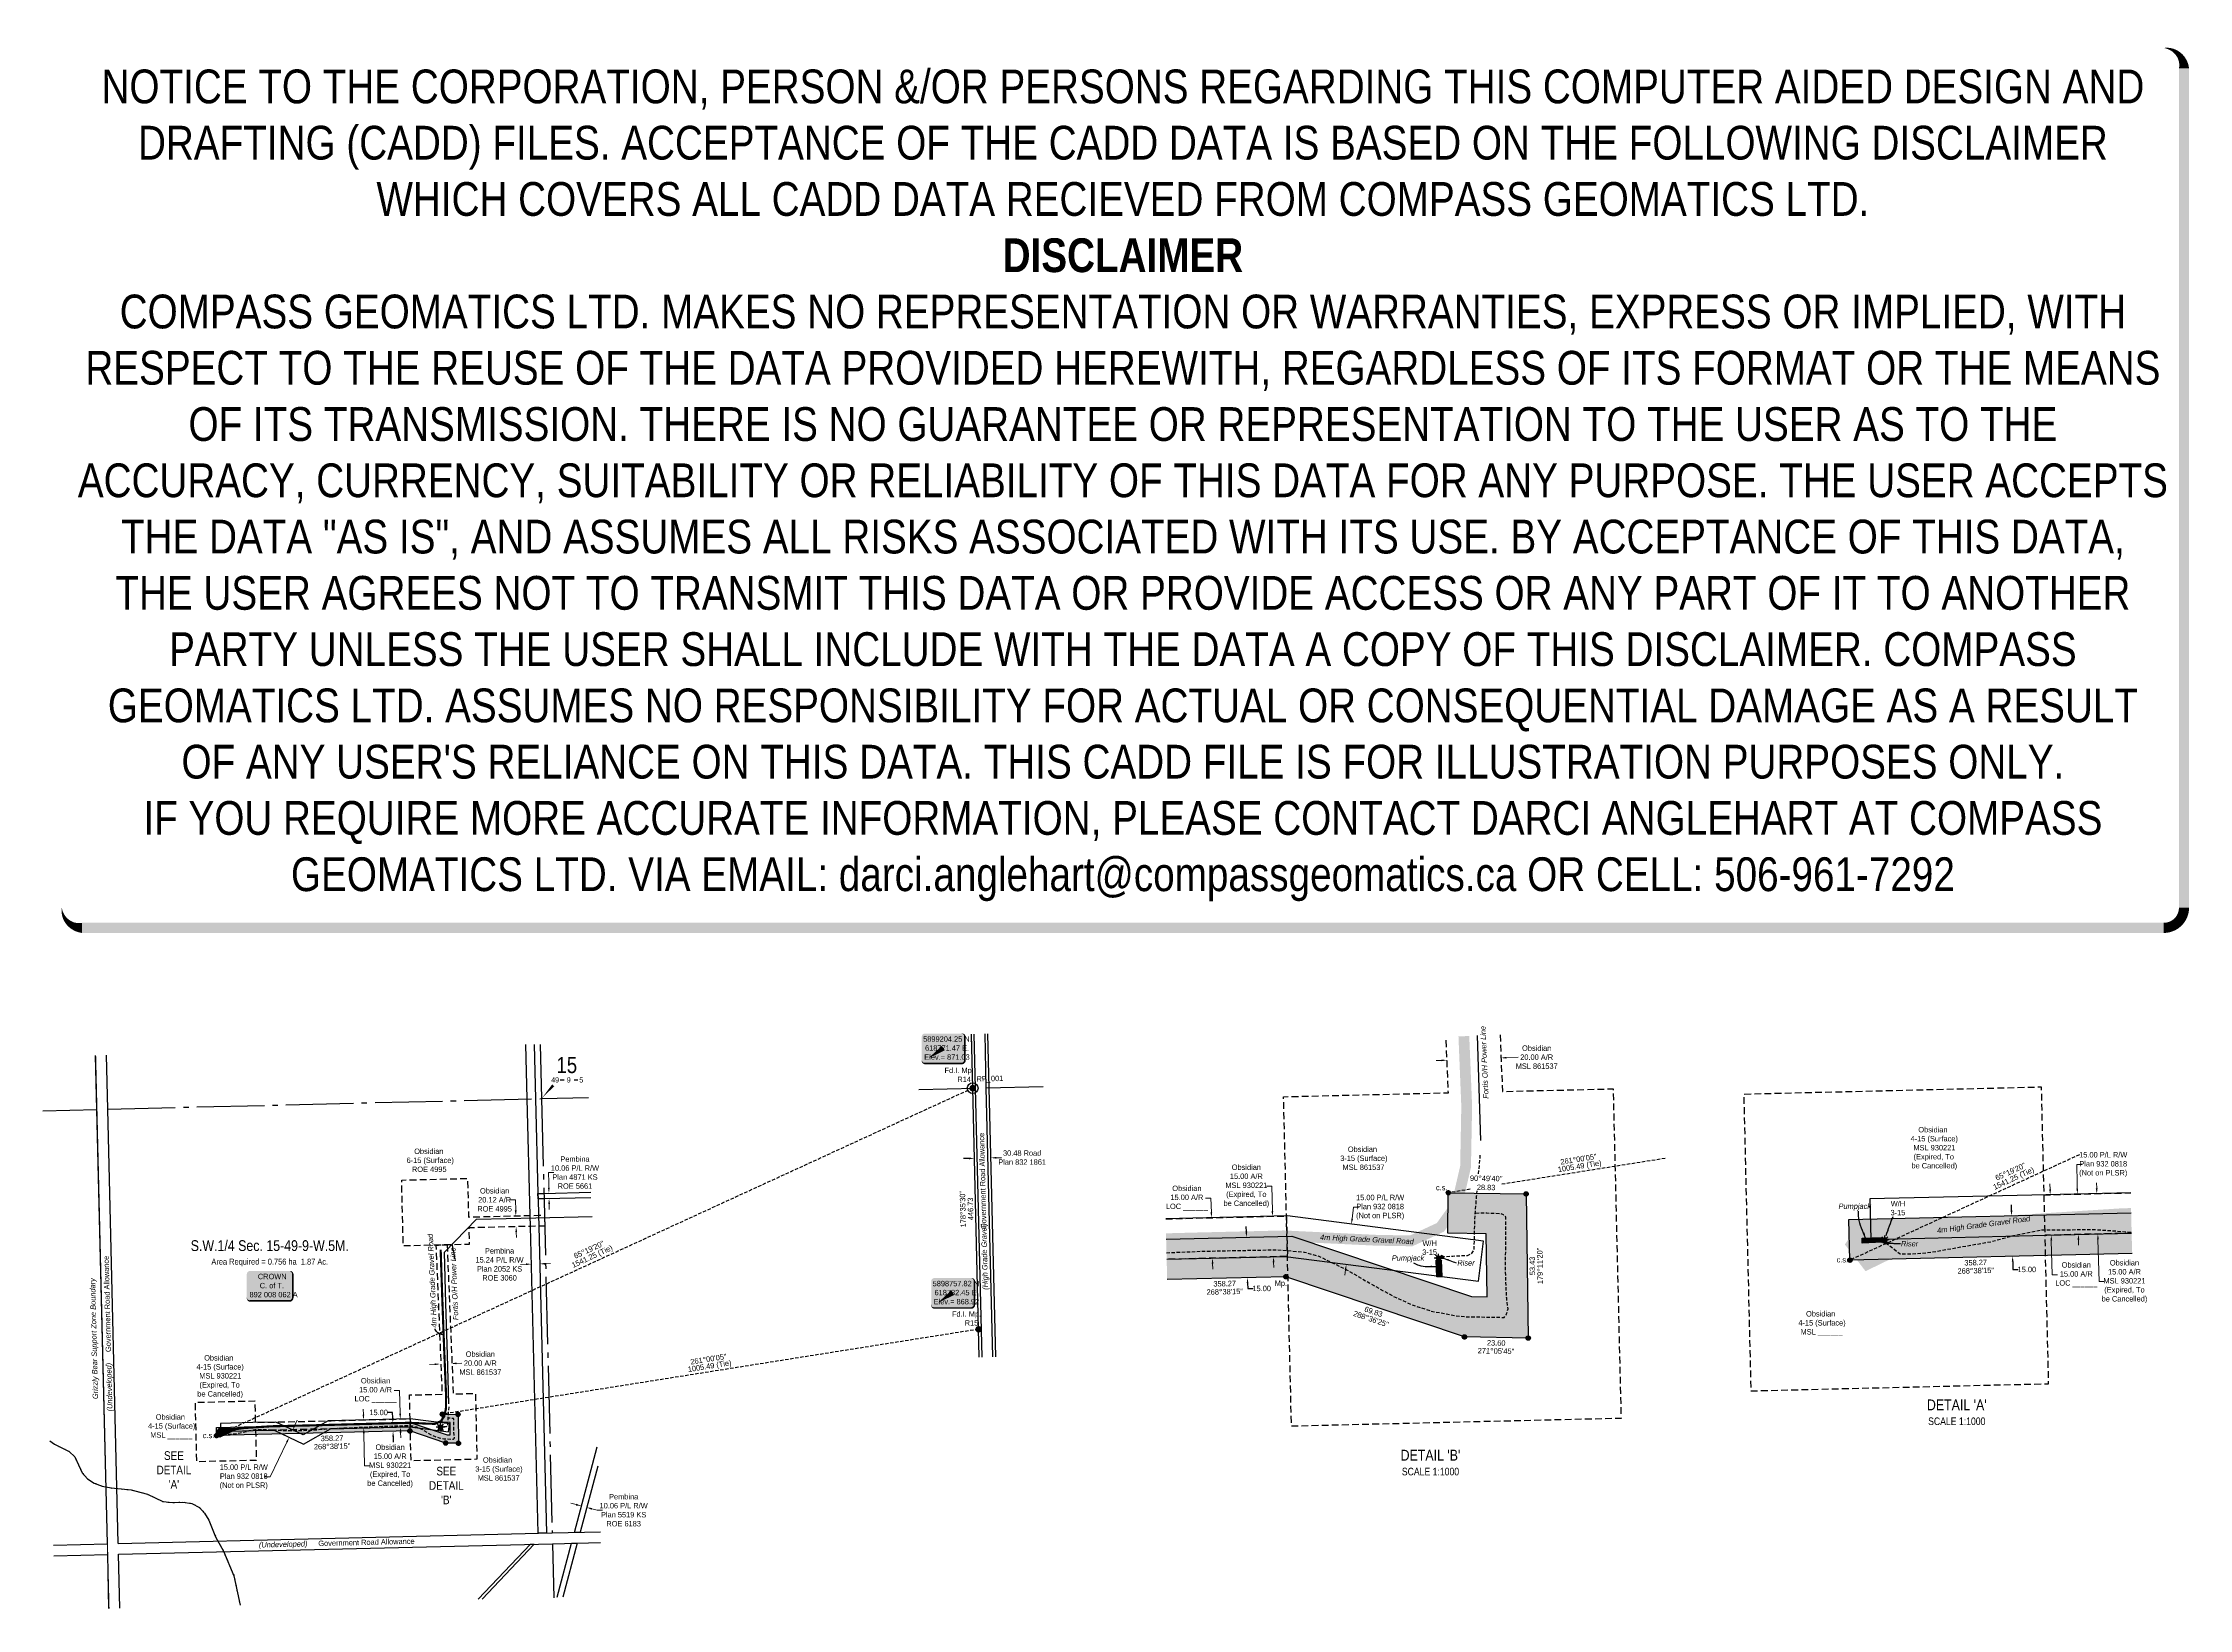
# Model space of a CAD drawing. Extents: x 617050 to 621024, y 5898240 to 5901140.
import ezdxf
from ezdxf.enums import TextEntityAlignment as Align

# ---------------------------------------------------------------- set-up
doc = ezdxf.new("R2010")
doc.units = 0
doc.header["$LTSCALE"] = 5
doc.header["$PDSIZE"] = 0.5
for name, pattern in [('DASHDOT2', [12.7, 6.35, -3.175, 0, -3.175]), ('foc-ACCESSROAD', [3.75, 2.5, -1.25]), ('foc-QUARTERLINE', [33, 25, -3, 2, -3]), ('foc-TIELINE', [1.875, 1.25, -0.625]), ('foc-WHEELTRACKS', [2, 0.4, -1.6]), ('UG_PIPE', [1.875, 1.25, -0.625])]:
    doc.linetypes.add(name, pattern=pattern)
doc.layers.get('Defpoints').update_dxf_attribs({"color": 9})
for name, color, linetype in [('10', 1, 'Continuous'), ('35', 37, 'Continuous'), ('9', 3, 'Continuous'), ('AS-OWNER', 7, 'Continuous'), ('AS-PIPE-UG', 44, 'UG_PIPE'), ('AS-POWER', 104, 'foc-POWER'), ('AS-ROADS', 254, 'Continuous'), ('AS-SYMBOL', 7, 'Continuous'), ('AS-WILDLIFE', 131, 'DASHDOT2'), ('C-RW', 13, 'Continuous'), ('C-SYMBOL', 7, 'Continuous'), ('C-WS', 13, 'foc-ACCESSROAD'), ('C-WS-S', 8, 'Continuous'), ('DETAIL-T', 7, 'Continuous'), ('L-AREAREQUIRED', 7, 'Continuous'), ('L-BD', 7, 'Continuous'), ('L-BD1', 253, 'Continuous'), ('L-MON', 1, 'Continuous'), ('L-MON-T', 1, 'Continuous'), ('L-QSEC', 8, 'foc-QUARTERLINE'), ('L-ROAD-T', 7, 'Continuous'), ('L-SEC', 7, 'Continuous'), ('L-SECLBL', 7, 'Continuous'), ('L-TIE', 7, 'foc-TIELINE'), ('L-TITLEDB', 4, 'Continuous'), ('L-TITLEDB-T', 4, 'Continuous'), ('P-PROPOSED', 10, 'Continuous'), ('P-PROPOSED-H', 21, 'Continuous'), ('P-TXT', 4, 'Continuous'), ('T-WATER-P3', 160, 'foc-WHEELTRACKS')]:
    doc.layers.add(name, color=color, linetype=linetype)
doc.layers.add('AS-STRUCTURE', color=7, linetype='Continuous', lineweight=30, true_color=0x595959)
doc.layers.add('AS-STRUCTURE-H', color=7, linetype='Continuous', true_color=0xa8a8a8)
doc.layers.add('AS-STRUCTURE-T', color=7, linetype='Continuous', true_color=0x454545)
for name, color, linetype, lineweight in [('C-AR-T', 13, 'Continuous', 9), ('C-RW-T', 13, 'Continuous', 9), ('C-WS-T', 13, 'Continuous', 9), ('T-TEXT', 48, 'Continuous', 18)]:
    doc.layers.add(name, color=color, linetype=linetype, lineweight=lineweight)
doc.layers.add('DISCLAIMER', color=7, linetype='Continuous', plot=False)
doc.styles.add('100L', font='ARIALN.TTF', dxfattribs={"height": 11})
doc.styles.add('175L', font='ARIALN.TTF', dxfattribs={"height": 20})
doc.styles.add('240', font='ARIALN.TTF', dxfattribs={"height": 30})
doc.styles.add('80', font='ARIALN.TTF', dxfattribs={"height": 10})
doc.styles.add('80CG', font='ARIALN.TTF', dxfattribs={"height": 10})
doc.styles.add('80L', font='ARIALN.TTF', dxfattribs={"height": 10})
doc.styles.add('80LS', font='ARIALNI.TTF', dxfattribs={"height": 10})
doc.styles.add('foc-LtypeFont', font='ARIALN.TTF', dxfattribs={"height": 7.35})
doc.styles.add('SIMPLEX', font='ARIALN.TTF')
doc.linetypes.add('foc-POWER', pattern='A,6,-1,["P",foc-LtypeFont,S=0.2,R=0,X=-0.625,Y=-0.75],-1.24,4', length=12.24)
doc.linetypes.add('foc-TOPO-flowdirection-NOLINE', pattern='A,0,[">",foc-LtypeFont,S=0.3,R=0,X=0,Y=-0.945],-20,[">",foc-LtypeFont,S=0.3,R=0,X=0,Y=-0.945],0', length=20)
doc.dimstyles.new('Compass 5 000', dxfattribs={"dimscale": 5, "dimtxt": 9, "dimasz": 2, "dimexe": 0.2, "dimexo": 0.0625, "dimgap": 0.5, "dimtad": 0, "dimtih": 1, "dimtoh": 1, "dimzin": 0, "dimdsep": 46, "dimtxsty": '80CG', "dimcen": 0.1, "dimse1": 1, "dimse2": 1, "dimclrd": 256, "dimclrt": 256, "dimaunit": 1, "dimadec": 4, "dimazin": 0, "dimtfac": 0.06, "dimtofl": 0, "dimtmove": 0, "dimatfit": 1, "dimfxl": 0.2, "dimtolj": 1, "dimtzin": 0, "dimlwd": -1, "dimarcsym": 0})

# ---------------------------------------------------------------- blocks, each defined once
blk = doc.blocks.new('L-SECLBL')
at = {"layer": '9', "color": 7}
for p, q in [((-5.1, -27.8), (-12.3, -27.8)), ((20.7, -27.8), (13.5, -27.8))]:
    blk.add_line(p, q, dxfattribs=at)
at = {"layer": '10', "color": 2, "style": 'SIMPLEX'}
blk.add_attdef('SEC', text='', height=30, dxfattribs=at).set_placement((0, 0), align=Align.MIDDLE)
at = {"layer": '10', "color": 5, "style": '80L'}
blk.add_attdef('TWP', text='', height=9.5, dxfattribs=at).set_placement((-14.4, -27.4), align=Align.MIDDLE_RIGHT)
blk.add_attdef('RGE', text='', height=9.5, dxfattribs=at).set_placement((3.6, -27.4), align=Align.MIDDLE_CENTER)
blk.add_attdef('MER', text='', height=9.5, dxfattribs=at).set_placement((23.2, -27.4), align=Align.MIDDLE_LEFT)
blk = doc.blocks.new('*D32')
at = {"layer": 'C-AR-T', "transparency": 16777216}
for p, q in [((617643.4, 5898600), (617643.1, 5898609.9)), ((617644.2, 5898565), (617645.6, 5898504.7)), ((617645.6, 5898504.7), (617655.6, 5898504.7))]:
    blk.add_line(p, q, dxfattribs=at)
for points in [[(617645, 5898600), (617641.7, 5898599.9), (617643.6, 5898590)], [(617645.9, 5898565), (617642.5, 5898564.9), (617643.9, 5898575)]]:
    blk.add_solid(points, dxfattribs=at)
at = {"layer": 'Defpoints', "color": 0, "transparency": 16777216}
for p in [(617534.1, 5898587.3), (617534.5, 5898572.3), (617643.9, 5898575)]:
    blk.add_point(p, dxfattribs=at)
at = {"layer": 'C-AR-T', "transparency": 16777216, "insert": (617692.8, 5898504.7), "char_height": 10, "attachment_point": 5, "style": '80CG'}
blk.add_mtext('\\A1;Obsidian\\P15.00 A/R\\PMSL 930221\\P(Expired, To\\Pbe Cancelled)', dxfattribs=at)
blk = doc.blocks.new('*D33')
at = {"layer": 'C-AR-T', "transparency": 16777216}
for p, q in [((617775.5, 5898693.1), (617765.5, 5898692.7)), ((617815.5, 5898694.7), (617825.5, 5898695.1))]:
    blk.add_line(p, q, dxfattribs=at)
for points in [[(617775.5, 5898694.7), (617775.6, 5898691.4), (617785.5, 5898693.5)], [(617815.4, 5898696.4), (617815.6, 5898693.1), (617805.5, 5898694.3)]]:
    blk.add_solid(points, dxfattribs=at)
at = {"layer": 'Defpoints', "color": 0, "transparency": 16777216}
for p in [(617782.2, 5898773.5), (617802.2, 5898774.3), (617805.5, 5898694.3)]:
    blk.add_point(p, dxfattribs=at)
at = {"layer": 'C-AR-T', "transparency": 16777216, "insert": (617859.8, 5898695.1), "char_height": 10, "attachment_point": 5, "style": '80CG'}
blk.add_mtext('\\A1;Obsidian\\P20.00 A/R\\PMSL 861537', dxfattribs=at)
blk = doc.blocks.new('*D34')
at = {"layer": 'C-AR-T', "transparency": 16777216}
for p, q in [((617924.9, 5898997.5), (617914.9, 5898997.5)), ((617925.4, 5898977.8), (617924.9, 5898997.5)), ((617926.4, 5898937.7), (617926.6, 5898927.7))]:
    blk.add_line(p, q, dxfattribs=at)
for points in [[(617927.1, 5898977.9), (617923.7, 5898977.8), (617925.6, 5898967.8)], [(617928, 5898937.8), (617924.7, 5898937.7), (617926.1, 5898947.7)]]:
    blk.add_solid(points, dxfattribs=at)
at = {"layer": 'Defpoints', "color": 0, "transparency": 16777216}
for p in [(617895.2, 5898967.1), (617925.6, 5898967.8), (617895.7, 5898947)]:
    blk.add_point(p, dxfattribs=at)
at = {"layer": 'C-AR-T', "transparency": 16777216, "insert": (617886.3, 5898997.5), "char_height": 10, "attachment_point": 5, "style": '80CG'}
blk.add_mtext('\\A1;Obsidian\\P20.12 A/R\\PROE 4995', dxfattribs=at)
blk = doc.blocks.new('*D35')
at = {"layer": 'C-RW-T', "transparency": 16777216}
for p, q in [((617944.5, 5898878.2), (617934.5, 5898878)), ((617979.7, 5898879.1), (617989.7, 5898879.4))]:
    blk.add_line(p, q, dxfattribs=at)
for points in [[(617944.4, 5898879.9), (617944.5, 5898876.6), (617954.4, 5898878.5)], [(617979.6, 5898880.8), (617979.7, 5898877.5), (617969.7, 5898878.9)]]:
    blk.add_solid(points, dxfattribs=at)
at = {"layer": 'Defpoints', "color": 0, "transparency": 16777216}
for p in [(617954.4, 5898878.5), (617955.6, 5898832.7), (617970.8, 5898833.1)]:
    blk.add_point(p, dxfattribs=at)
at = {"layer": 'C-RW-T', "transparency": 16777216, "insert": (617895.4, 5898878), "char_height": 10, "attachment_point": 5, "style": '80CG'}
blk.add_mtext('\\A1;Pembina\\P15.24 P/L R/W\\PPlan 2052 KS\\PROE 3060', dxfattribs=at)
blk = doc.blocks.new('*D36')
at = {"layer": 'C-RW-T', "transparency": 16777216}
for p, q in [((617996, 5899047.9), (617986, 5899047.9)), ((617986, 5899047.9), (617986.4, 5899029.7)), ((617986.6, 5899019.7), (617986.4, 5899029.7)), ((617987.3, 5898989.7), (617987.5, 5898979.7))]:
    blk.add_line(p, q, dxfattribs=at)
for points in [[(617988.3, 5899019.8), (617985, 5899019.7), (617986.9, 5899009.7)], [(617989, 5898989.7), (617985.6, 5898989.6), (617987.1, 5898999.7)]]:
    blk.add_solid(points, dxfattribs=at)
at = {"layer": 'Defpoints', "color": 0, "transparency": 16777216}
for p in [(617987.1, 5898999.7), (618023.9, 5899010.6), (618024.1, 5899000.5)]:
    blk.add_point(p, dxfattribs=at)
at = {"layer": 'C-RW-T', "transparency": 16777216, "insert": (618035.1, 5899047.9), "char_height": 10, "attachment_point": 5, "style": '80CG'}
blk.add_mtext('\\A1;Pembina\\P10.06 P/L R/W\\PPlan 4871 KS\\PROE 5661', dxfattribs=at)
blk = doc.blocks.new('*D37')
at = {"layer": 'C-RW-T', "transparency": 16777216}
for p, q in [((618037.4, 5898433.1), (618027.7, 5898435.7)), ((618066.4, 5898425.4), (618076.1, 5898422.8)), ((618086.1, 5898422.8), (618076.1, 5898422.8)), ((618076.1, 5898422.8), (618076.1, 5898422.8))]:
    blk.add_line(p, q, dxfattribs=at)
for points in [[(618037.8, 5898434.7), (618037, 5898431.5), (618047, 5898430.5)], [(618066.9, 5898427), (618066, 5898423.7), (618056.8, 5898427.9)]]:
    blk.add_solid(points, dxfattribs=at)
at = {"layer": 'Defpoints', "color": 0, "transparency": 16777216}
for p in [(618057.6, 5898470), (618067.3, 5898467.4), (618047, 5898430.5)]:
    blk.add_point(p, dxfattribs=at)
at = {"layer": 'C-RW-T', "transparency": 16777216, "insert": (618125.2, 5898422.8), "char_height": 10, "attachment_point": 5, "style": '80CG'}
blk.add_mtext('\\A1;Pembina\\P10.06 P/L R/W\\PPlan 5519 KS\\PROE 6183', dxfattribs=at)
blk = doc.blocks.new('GAS')
h = blk.add_hatch(color=255)
h.dxf.hatch_style = 1
edge = h.paths.add_edge_path()
edge.add_arc((0, 0), 0.9, 0, 360)
for p, q in [((-0.81, 0), (-1.62, 0)), ((-0.57, 0.57), (-1.14, 1.14)), ((0, 0.81), (0, 1.62)), ((0.57, 0.57), (1.14, 1.14)), ((1.62, 0), (0.81, 0)), ((-0.57, -0.57), (-1.14, -1.14)), ((0, -0.81), (0, -1.62)), ((1.14, -1.14), (0.57, -0.57))]:
    blk.add_line(p, q)
blk.add_circle((0, 0), 0.8)
blk = doc.blocks.new('RISER')
h = blk.add_hatch(color=255)
h.dxf.hatch_style = 1
edge = h.paths.add_edge_path()
edge.add_arc((0, 0), 0.7, 0, 360)
blk.add_hatch(color=13).paths.add_polyline_path([(0.58, -0.15), (-0.58, -0.15, 0.774597)])
at = {"color": 13}
blk.add_line((-0.58, -0.15), (0.58, -0.15), dxfattribs=at)
blk.add_circle((0, 0), 0.6, dxfattribs=at)
blk = doc.blocks.new('fdia')
at = {"color": 255, "const_width": 1}
blk.add_lwpolyline([(-0.5, 0, 1), (0.5, 0, 1)], format="xyb", close=True, dxfattribs=at)
blk = doc.blocks.new('Fdiaa')
blk.add_blockref('fdia', (0, 0))
blk = doc.blocks.new('fdib')
at = {"color": 1, "const_width": 1.6}
blk.add_lwpolyline([(-0.4, 0, 1), (0.4, 0, 1)], format="xyb", close=True, dxfattribs=at)
at = {"color": 1}
blk.add_circle((0, 0), 0.8, dxfattribs=at)
blk = doc.blocks.new('Fdibb')
blk.add_blockref('fdib', (0, 0))
blk = doc.blocks.new('fdicc')
for name in ['Fdibb', 'Fdiaa']:
    blk.add_blockref(name, (0, 0))
blk = doc.blocks.new('FDI')
blk.add_blockref('fdicc', (0, 0))
blk = doc.blocks.new('PLIA')
at = {"color": 255, "const_width": 1}
blk.add_lwpolyline([(-0.5, 0, 1), (0.5, 0, 1)], format="xyb", close=True, dxfattribs=at)
blk = doc.blocks.new('PLIAA')
blk.add_blockref('PLIA', (0, 0))
blk = doc.blocks.new('PLIB')
at = {"color": 1}
blk.add_circle((0, 0), 0.8, dxfattribs=at)
blk = doc.blocks.new('PLIBB')
blk.add_blockref('PLIB', (0, 0))
blk = doc.blocks.new('PLICC')
for name in ['PLIAA', 'PLIBB']:
    blk.add_blockref(name, (0, 0))
blk = doc.blocks.new('PLI')
blk.add_blockref('PLICC', (0, 0))
blk = doc.blocks.new('*U38')
h = blk.add_hatch(color=254)
edge = h.paths.add_edge_path()
edge.add_line((-34, -28.5), (34, -28.5))
edge.add_arc((34, -22.5), 6, 270, 360)
edge.add_line((40, -22.5), (40, 21))
edge.add_arc((34, 21), 6, 0, 90)
edge.add_line((34, 27), (-34, 27))
edge.add_arc((-34, 21), 6, 90, 180)
edge.add_line((-40, 21), (-40, -22.5))
edge.add_arc((-34, -22.5), 6, 180, 270)
at = {"color": 1, "flags": 128}
blk.add_lwpolyline([(-34, -28.5, 3, 3, 0), (34, -28.5, 3, 3, 0.414214), (40, -22.5, 3, 3, 0), (40, 21, 3, 0, 0.414214), (34, 27, 0, 0, 0), (-34, 27, 0, 0, 0.414214), (-40, 21, 0, 0, 0), (-40, -22.5, 0, 3, 0.414214)], format="xyseb", close=True, dxfattribs=at)
blk.add_lwpolyline([(-27.7, -19, 0, 10, 0), (0, 0, 5, 5, 0)], format="xyseb", dxfattribs=at)
at = {"color": 1, "style": '80'}
blk.add_attdef('ENTER_TEXT_001', (-36, -5), '', height=10, dxfattribs=at)
blk = doc.blocks.new('*D39')
at = {"layer": 'Defpoints', "color": 0, "transparency": 16777216}
for p in [(617461.6, 5898578.1), (617462, 5898563.2), (617698.2, 5898568.8)]:
    blk.add_point(p, dxfattribs=at)
at = {"layer": 'P-TXT', "transparency": 16777216}
for p, q in [((617697.4, 5898603.8), (617687.4, 5898603.8)), ((617697.6, 5898593.8), (617697.4, 5898603.8)), ((617698.5, 5898558.8), (617698.7, 5898548.8))]:
    blk.add_line(p, q, dxfattribs=at)
for points in [[(617699.3, 5898593.8), (617696, 5898593.7), (617697.9, 5898583.8)], [(617700.1, 5898558.8), (617696.8, 5898558.7), (617698.2, 5898568.8)]]:
    blk.add_solid(points, dxfattribs=at)
at = {"layer": 'P-TXT', "transparency": 16777216, "insert": (617671.5, 5898603.8), "char_height": 10, "attachment_point": 5, "style": '80CG'}
blk.add_mtext('\\A1;15.00', dxfattribs=at)
blk = doc.blocks.new('*D40')
at = {"layer": 'C-AR-T', "transparency": 16777216}
for p, q in [((617710.4, 5898644.5), (617700.4, 5898644.5)), ((617711.4, 5898601.6), (617710.4, 5898644.5)), ((617712.2, 5898566.6), (617712.5, 5898556.6))]:
    blk.add_line(p, q, dxfattribs=at)
for points in [[(617713.1, 5898601.6), (617709.7, 5898601.5), (617711.6, 5898591.6)], [(617713.9, 5898566.7), (617710.6, 5898566.6), (617712, 5898576.6)]]:
    blk.add_solid(points, dxfattribs=at)
at = {"layer": 'Defpoints', "color": 0, "transparency": 16777216}
for p in [(617677.7, 5898590.8), (617678, 5898575.8), (617711.6, 5898591.6)]:
    blk.add_point(p, dxfattribs=at)
at = {"layer": 'C-AR-T', "transparency": 16777216, "insert": (617665.8, 5898644.5), "char_height": 10, "attachment_point": 5, "style": '80CG'}
blk.add_mtext('\\A1;Obsidian\\P15.00 A/R\\PLOC ______', dxfattribs=at)
blk = doc.blocks.new('*D41')
at = {"layer": 'C-RW-T', "transparency": 16777216}
for p, q in [((617516.6, 5898580.5), (617520.9, 5898589.5)), ((617501.6, 5898548.9), (617470.9, 5898484.4)), ((617470.9, 5898484.4), (617460.9, 5898484.4))]:
    blk.add_line(p, q, dxfattribs=at)
for points in [[(617500.1, 5898549.6), (617503.1, 5898548.2), (617505.9, 5898557.9)], [(617515.1, 5898581.2), (617518.1, 5898579.8), (617512.3, 5898571.4)]]:
    blk.add_solid(points, dxfattribs=at)
at = {"layer": 'Defpoints', "color": 0, "transparency": 16777216}
for p in [(617505.9, 5898557.9), (617523.6, 5898566.1), (617517.2, 5898552.5)]:
    blk.add_point(p, dxfattribs=at)
at = {"layer": 'C-RW-T', "transparency": 16777216, "insert": (617421.8, 5898484.4), "char_height": 10, "attachment_point": 5, "style": '80CG'}
blk.add_mtext('\\A1;15.00 P/L R/W\\PPlan 932 0818\\P(Not on PLSR)', dxfattribs=at)
blk = doc.blocks.new('*U43')
h = blk.add_hatch(color=255)
edge = h.paths.add_edge_path()
edge.add_line((-36.5, -28.5), (36.5, -28.5))
edge.add_arc((36.5, -22.5), 6, 270, 360)
edge.add_line((42.5, -22.5), (42.5, 21))
edge.add_arc((36.5, 21), 6, 0, 90)
edge.add_line((36.5, 27), (-36.5, 27))
edge.add_arc((-36.5, 21), 6, 90, 180)
edge.add_line((-42.5, 21), (-42.5, -22.5))
edge.add_arc((-36.5, -22.5), 6, 180, 270)
at = {"color": 14, "flags": 128}
blk.add_lwpolyline([(-36.5, -28.5, 3, 3, 0), (36.5, -28.5, 3, 3, 0.414214), (42.5, -22.5, 3, 3, 0), (42.5, 21, 3, 0, 0.414214), (36.5, 27, 0, 0, 0), (-36.5, 27, 0, 0, 0.414214), (-42.5, 21, 0, 0, 0), (-42.5, -22.5, 0, 3, 0.414214)], format="xyseb", close=True, dxfattribs=at)
at = {"color": 14, "style": '80'}
blk.add_attdef('ENTER_TEXT_001', (-26.8, -4.9), '', height=10, dxfattribs=at)
blk = doc.blocks.new('*D44')
at = {"layer": 'C-AR-T', "transparency": 16777216}
for p, q in [((619639.8, 5899255.7), (619629.8, 5899255.3)), ((619759.8, 5899260.7), (619781.5, 5899261.6))]:
    blk.add_line(p, q, dxfattribs=at)
for points in [[(619639.7, 5899257.4), (619639.9, 5899254.1), (619649.8, 5899256.1)], [(619759.7, 5899262.3), (619759.8, 5899259), (619749.8, 5899260.3)]]:
    blk.add_solid(points, dxfattribs=at)
at = {"layer": 'Defpoints', "color": 0, "transparency": 16777216}
for p in [(619650, 5899250.7), (619749.8, 5899260.3), (619750, 5899254.9)]:
    blk.add_point(p, dxfattribs=at)
at = {"layer": 'C-AR-T', "transparency": 16777216, "insert": (619815.8, 5899261.6), "char_height": 10, "attachment_point": 5, "style": '80CG'}
blk.add_mtext('\\A1;Obsidian\\P20.00 A/R\\PMSL 861537', dxfattribs=at)
blk = doc.blocks.new('*D45')
at = {"layer": 'C-AR-T', "transparency": 16777216}
for p, q in [((619325.3, 5899023), (619315.3, 5899023)), ((619326.4, 5898977), (619325.3, 5899023)), ((619328.7, 5898882.1), (619328.9, 5898872.1))]:
    blk.add_line(p, q, dxfattribs=at)
for points in [[(619328.1, 5898977), (619324.7, 5898976.9), (619326.6, 5898967)], [(619330.4, 5898882.1), (619327, 5898882), (619328.4, 5898892.1)]]:
    blk.add_solid(points, dxfattribs=at)
at = {"layer": 'Defpoints', "color": 0, "transparency": 16777216}
for p in [(619245.9, 5898965), (619326.6, 5898967), (619247.7, 5898890.1)]:
    blk.add_point(p, dxfattribs=at)
at = {"layer": 'C-AR-T', "transparency": 16777216, "insert": (619278.2, 5899023), "char_height": 10, "attachment_point": 5, "style": '80CG'}
blk.add_mtext('\\A1;Obsidian\\P15.00 A/R\\PMSL 930221\\P(Expired, To\\Pbe Cancelled)', dxfattribs=at)
blk = doc.blocks.new('*D46')
at = {"layer": 'C-AR-T', "transparency": 16777216}
for p, q in [((619212.7, 5899000.7), (619202.7, 5899000.7)), ((619213.4, 5898974.3), (619212.7, 5899000.7)), ((619215.6, 5898879.4), (619215.9, 5898869.4))]:
    blk.add_line(p, q, dxfattribs=at)
for points in [[(619215, 5898974.3), (619211.7, 5898974.3), (619213.6, 5898964.3)], [(619217.3, 5898879.4), (619214, 5898879.3), (619215.4, 5898889.4)]]:
    blk.add_solid(points, dxfattribs=at)
at = {"layer": 'Defpoints', "color": 0, "transparency": 16777216}
for p in [(619193.6, 5898963.8), (619213.6, 5898964.3), (619195.4, 5898888.9)]:
    blk.add_point(p, dxfattribs=at)
at = {"layer": 'C-AR-T', "transparency": 16777216, "insert": (619168.1, 5899000.7), "char_height": 10, "attachment_point": 5, "style": '80CG'}
blk.add_mtext('\\A1;Obsidian\\P15.00 A/R\\PLOC ______', dxfattribs=at)
blk = doc.blocks.new('*D47')
at = {"layer": 'Defpoints', "color": 0, "transparency": 16777216}
for p in [(619286.4, 5898928.5), (619280.2, 5898853.4), (619288.2, 5898853.6)]:
    blk.add_point(p, dxfattribs=at)
at = {"layer": 'P-TXT', "transparency": 16777216}
for p, q in [((619278.2, 5898938.4), (619278, 5898948.4)), ((619280.5, 5898843.4), (619280.7, 5898833.4)), ((619280.7, 5898833.4), (619290.7, 5898833.4))]:
    blk.add_line(p, q, dxfattribs=at)
for points in [[(619279.9, 5898938.4), (619276.5, 5898938.3), (619278.4, 5898928.4)], [(619282.1, 5898843.4), (619278.8, 5898843.4), (619280.2, 5898853.4)]]:
    blk.add_solid(points, dxfattribs=at)
at = {"layer": 'P-TXT', "transparency": 16777216, "insert": (619306.6, 5898833.4), "char_height": 10, "attachment_point": 5, "style": '80CG'}
blk.add_mtext('\\A1;15.00', dxfattribs=at)
blk = doc.blocks.new('*D48')
at = {"layer": 'C-RW-T', "transparency": 16777216}
for p, q in [((619474.1, 5898962.4), (619476.8, 5898983.7)), ((619476.8, 5898983.7), (619486.8, 5898983.7)), ((619462, 5898868.2), (619460.7, 5898858.3))]:
    blk.add_line(p, q, dxfattribs=at)
for points in [[(619472.4, 5898962.6), (619475.7, 5898962.2), (619472.8, 5898952.5)], [(619460.3, 5898868.4), (619463.6, 5898868), (619463.3, 5898878.1)]]:
    blk.add_solid(points, dxfattribs=at)
at = {"layer": 'Defpoints', "color": 0, "transparency": 16777216}
for p in [(619472.8, 5898952.5), (619524.5, 5898945.8), (619515, 5898871.5)]:
    blk.add_point(p, dxfattribs=at)
at = {"layer": 'C-RW-T', "transparency": 16777216, "insert": (619525.9, 5898983.7), "char_height": 10, "attachment_point": 5, "style": '80CG'}
blk.add_mtext('\\A1;15.00 P/L R/W\\PPlan 932 0818\\P(Not on PLSR)', dxfattribs=at)
blk = doc.blocks.new('*D49')
at = {"layer": 'C-AR-T', "transparency": 16777216}
for p, q in [((620852.7, 5899019), (620852.5, 5899029)), ((620855, 5898924.3), (620857, 5898846.1)), ((620857, 5898846.1), (620867, 5898846.1))]:
    blk.add_line(p, q, dxfattribs=at)
for points in [[(620854.4, 5899019), (620851, 5899018.9), (620853, 5899009)], [(620856.7, 5898924.4), (620853.4, 5898924.3), (620854.8, 5898934.3)]]:
    blk.add_solid(points, dxfattribs=at)
at = {"layer": 'Defpoints', "color": 0, "transparency": 16777216}
for p in [(620797, 5899007.6), (620853, 5899009), (620798.8, 5898933)]:
    blk.add_point(p, dxfattribs=at)
at = {"layer": 'C-AR-T', "transparency": 16777216, "insert": (620904.1, 5898846.1), "char_height": 10, "attachment_point": 5, "style": '80CG'}
blk.add_mtext('\\A1;Obsidian\\P15.00 A/R\\PMSL 930221\\P(Expired, To\\Pbe Cancelled)', dxfattribs=at)
blk = doc.blocks.new('*D50')
at = {"layer": 'C-AR-T', "transparency": 16777216}
for p, q in [((620766.4, 5899016.9), (620766.2, 5899026.9)), ((620768.7, 5898922.2), (620770.3, 5898858.9)), ((620770.3, 5898858.9), (620780.3, 5898858.9))]:
    blk.add_line(p, q, dxfattribs=at)
for points in [[(620768.1, 5899016.9), (620764.7, 5899016.8), (620766.6, 5899006.9)], [(620770.4, 5898922.3), (620767.1, 5898922.2), (620768.5, 5898932.2)]]:
    blk.add_solid(points, dxfattribs=at)
at = {"layer": 'Defpoints', "color": 0, "transparency": 16777216}
for p in [(620766.6, 5899006.9), (620778.8, 5899007.2), (620780.7, 5898932.5)]:
    blk.add_point(p, dxfattribs=at)
at = {"layer": 'C-AR-T', "transparency": 16777216, "insert": (620814.9, 5898858.9), "char_height": 10, "attachment_point": 5, "style": '80CG'}
blk.add_mtext('\\A1;Obsidian\\P15.00 A/R\\PLOC ______', dxfattribs=at)
blk = doc.blocks.new('*D51')
at = {"layer": 'Defpoints', "color": 0, "transparency": 16777216}
for p in [(618773.5, 5899119.8), (618804, 5899120.6), (618805.1, 5899075.2)]:
    blk.add_point(p, dxfattribs=at)
at = {"layer": 'L-TITLEDB-T', "transparency": 16777216}
for p, q in [((618764.7, 5899074.2), (618754.7, 5899073.9)), ((618815.1, 5899075.4), (618825.1, 5899075.7))]:
    blk.add_line(p, q, dxfattribs=at)
for points in [[(618764.6, 5899075.8), (618764.7, 5899072.5), (618774.7, 5899074.4)], [(618815.1, 5899077.1), (618815.2, 5899073.8), (618805.1, 5899075.2)]]:
    blk.add_solid(points, dxfattribs=at)
at = {"layer": 'L-TITLEDB-T', "transparency": 16777216, "insert": (618863.1, 5899075.7), "char_height": 10, "attachment_point": 5, "style": '80CG'}
blk.add_mtext('\\A1;30.48 Road\\PPlan 832 1861', dxfattribs=at)
blk = doc.blocks.new('*D52')
at = {"layer": 'Defpoints', "color": 0, "transparency": 16777216}
for p in [(620713.8, 5898968.4), (620696.9, 5898893), (620715.6, 5898893.5)]:
    blk.add_point(p, dxfattribs=at)
at = {"layer": 'P-TXT', "transparency": 16777216}
for p, q in [((620694.9, 5898978), (620694.7, 5898988)), ((620697.2, 5898883), (620697.5, 5898868.6)), ((620697.5, 5898868.6), (620707.5, 5898868.6))]:
    blk.add_line(p, q, dxfattribs=at)
for points in [[(620696.6, 5898978), (620693.2, 5898977.9), (620695.1, 5898968)], [(620698.8, 5898883.1), (620695.5, 5898883), (620696.9, 5898893)]]:
    blk.add_solid(points, dxfattribs=at)
at = {"layer": 'P-TXT', "transparency": 16777216, "insert": (620723.4, 5898868.6), "char_height": 10, "attachment_point": 5, "style": '80CG'}
blk.add_mtext('\\A1;15.00', dxfattribs=at)
blk = doc.blocks.new('*D53')
at = {"layer": 'C-RW-T', "transparency": 16777216}
for p, q in [((620825.7, 5899062.8), (620815.7, 5899062.8)), ((620815.7, 5899062.8), (620816.5, 5899028.4)), ((620816.7, 5899018.4), (620816.5, 5899028.4)), ((620819, 5898923.4), (620819.2, 5898913.4))]:
    blk.add_line(p, q, dxfattribs=at)
for points in [[(620818.4, 5899018.4), (620815.1, 5899018.3), (620817, 5899008.4)], [(620820.7, 5898923.5), (620817.3, 5898923.4), (620818.8, 5898933.4)]]:
    blk.add_solid(points, dxfattribs=at)
at = {"layer": 'Defpoints', "color": 0, "transparency": 16777216}
for p in [(620803.8, 5899008.1), (620817, 5899008.4), (620805.6, 5898933.1)]:
    blk.add_point(p, dxfattribs=at)
at = {"layer": 'C-RW-T', "transparency": 16777216, "insert": (620864.8, 5899062.8), "char_height": 10, "attachment_point": 5, "style": '80CG'}
blk.add_mtext('\\A1;15.00 P/L R/W\\PPlan 932 0818\\P(Not on PLSR)', dxfattribs=at)
blk = doc.blocks.new('Disclaimer_Legal')
at = {"layer": 'DISCLAIMER', "color": 254, "flags": 128}
blk.add_lwpolyline([(-3612.9, -1104.6, 37.5, 37.5, 0), (4096.1, -1104.6, 37.5, 37.5, 0.414214), (4171.1, -1029.6, 37.5, 37.5, 0), (4171.1, 2078.7, 37.5, 0, 0.414214), (4096.1, 2153.7, 0, 0, 0), (-3612.9, 2153.7, 0, 0, 0.414214), (-3687.9, 2078.7, 0, 0, 0), (-3687.9, -1029.6, 0, 37.5, 0.414214)], format="xyseb", close=True, dxfattribs=at)
at = {"layer": 'DISCLAIMER', "color": 254, "insert": (241.6, 533.9), "char_height": 125, "width": 7717.568, "attachment_point": 5, "style": '80'}
blk.add_mtext('NOTICE TO THE CORPORATION, PERSON &/OR PERSONS REGARDING THIS COMPUTER AIDED DESIGN AND DRAFTING (CADD) FILES. ACCEPTANCE OF THE CADD DATA IS BASED ON THE FOLLOWING DISCLAIMER WHICH COVERS ALL CADD DATA RECIEVED FROM COMPASS GEOMATICS LTD.\\P{\\fArial Narrow|b1|i0|c0|p34;DISCLAIMER}\\PCOMPASS GEOMATICS LTD. MAKES NO REPRESENTATION OR WARRANTIES, EXPRESS OR IMPLIED, WITH RESPECT TO THE REUSE OF THE DATA PROVIDED HEREWITH, REGARDLESS OF ITS FORMAT OR THE MEANS OF ITS TRANSMISSION. THERE IS NO GUARANTEE OR REPRESENTATION TO THE USER AS TO THE ACCURACY, CURRENCY, SUITABILITY OR RELIABILITY OF THIS DATA FOR ANY PURPOSE. THE USER ACCEPTS THE DATA "AS IS", AND ASSUMES ALL RISKS ASSOCIATED WITH ITS USE. BY ACCEPTANCE OF THIS DATA, THE USER AGREES NOT TO TRANSMIT THIS DATA OR PROVIDE ACCESS OR ANY PART OF IT TO ANOTHER PARTY UNLESS THE USER SHALL INCLUDE WITH THE DATA A COPY OF THIS DISCLAIMER. COMPASS GEOMATICS LTD. ASSUMES NO RESPONSIBILITY FOR ACTUAL OR CONSEQUENTIAL DAMAGE AS A RESULT OF ANY USER\'S RELIANCE ON THIS DATA. THIS CADD FILE IS FOR ILLUSTRATION PURPOSES ONLY.\\PIF YOU REQUIRE MORE ACCURATE INFORMATION, PLEASE CONTACT DARCI ANGLEHART AT COMPASS GEOMATICS LTD. VIA EMAIL: darci.anglehart@compassgeomatics.ca OR CELL: 506-961-7292', dxfattribs=at)

msp = doc.modelspace()

# ---------------------------------------------------------------- hatches: boundary and pattern name
at = {"layer": 'AS-ROADS'}
h = msp.add_hatch(color=256, dxfattribs=at)
h.dxf.hatch_style = 1
h.paths.add_polyline_path([(620628.596, 5898956.672), (620509.078, 5898954.74), (620458.454, 5898963.124), (620415.132, 5898957.467), (620386.456, 5898914.826), (620424.737, 5898865.421), (620494.757, 5898899.394), (620554.931, 5898926.67)])
h = msp.add_hatch(color=256, dxfattribs=at)
h.dxf.hatch_style = 1
h.paths.add_polyline_path([(617418.037, 5898575.167), (617394.133, 5898574.781), (617384.009, 5898576.458), (617375.344, 5898575.326), (617369.609, 5898566.798), (617377.265, 5898556.917), (617391.269, 5898563.712), (617403.304, 5898569.167)])
at = {"layer": 'AS-STRUCTURE-H'}
h = msp.add_hatch(color=256, dxfattribs=at)
h.dxf.hatch_style = 1
h.paths.add_polyline_path([(620455.361, 5898918.935), (620418.491, 5898917.145), (620418.276, 5898926.225), (620454.746, 5898927.795)])
h = msp.add_hatch(color=256, dxfattribs=at)
h.dxf.hatch_style = 1
h.paths.add_polyline_path([(619638.932, 5898885.654), (619640.362, 5898855.084), (619631.172, 5898854.834), (619629.877, 5898885.379)])
h = msp.add_hatch(color=256, dxfattribs=at)
h.dxf.hatch_style = 1
h.paths.add_polyline_path([(617383.39, 5898567.62), (617376.016, 5898567.262), (617375.973, 5898569.078), (617383.267, 5898569.392)])
h = msp.add_hatch(color=256, dxfattribs=at)
h.dxf.hatch_style = 1
h.paths.add_polyline_path([(617787.044, 5898575.635), (617787.33, 5898569.521), (617785.492, 5898569.471), (617785.233, 5898575.58)])
at = {"layer": 'P-PROPOSED-H'}
h = msp.add_hatch(color=256, dxfattribs=at)
h.dxf.hatch_style = 1
h.paths.add_polyline_path([(619129.767, 5898924.821), (619131.567, 5898849.87), (619351.293, 5898855.097), (619682.087, 5898743.729), (619800.027, 5898741.474), (619796.247, 5899008.499), (619652.182, 5899010.579), (619651.1, 5898935.614), (619722.313, 5898934.586), (619723.965, 5898817.914), (619695.065, 5898818.467), (619362.705, 5898930.363)])
h = msp.add_hatch(color=256, dxfattribs=at)
h.dxf.hatch_style = 1
h.paths.add_polyline_path([(620918.306, 5898898.296), (620916.523, 5898973.248), (620394.021, 5898960.818), (620395.804, 5898885.866)])
h = msp.add_hatch(color=256, dxfattribs=at)
h.dxf.hatch_style = 1
h.paths.add_polyline_path([(617371.122, 5898575.997), (617731.799, 5898584.577), (617798.271, 5898562.198), (617804.051, 5898562.087), (617803.72, 5898585.421), (617789.478, 5898585.627), (617789.694, 5898600.62), (617818.507, 5898600.204), (617819.263, 5898546.799), (617795.675, 5898547.25), (617729.516, 5898569.524), (617371.479, 5898561.006)])

# ---------------------------------------------------------------- linework, layer by layer
at = {"layer": '35', "color": 3}
msp.add_circle((618771.466, 5899204.25), 10, dxfattribs=at)
at = {"layer": 'AS-PIPE-UG', "flags": 128}
for points in [[(619710.802, 5899080.049), (619703.867, 5899003.429), (619700.752, 5898960.839), (619699.567, 5898914.424), (619699.312, 5898905.094), (619694.537, 5898897.319), (619687.297, 5898894.104), (619660.557, 5898892.774), (619642.142, 5898891.439)], [(619130.374, 5898899.548), (619197.137, 5898902.329), (619336.127, 5898905.179), (619385.537, 5898900.789), (619412.417, 5898893.029), (619463.877, 5898868.174), (619506.622, 5898843.289), (619547.907, 5898820.189), (619584.432, 5898803.339), (619620.642, 5898791.484), (619664.442, 5898783.279), (619682.707, 5898781.174), (619755.307, 5898779.864), (619759.227, 5898784.569), (619762.812, 5898795.474), (619760.212, 5898815.549), (619758.802, 5898844.624), (619757.992, 5898875.844), (619758.572, 5898907.874), (619758.957, 5898943.819), (619758.467, 5898965.864), (619754.402, 5898969.459), (619749.397, 5898971.779), (619723.587, 5898972.614), (619713.332, 5898972.699), (619701.462, 5898972.329)], [(620462.371, 5898918.045), (620489.016, 5898897.235), (620511.116, 5898897.58), (620529.311, 5898898.72), (620554.941, 5898902.065), (620613.551, 5898912.46), (620658.271, 5898920.345), (620698.766, 5898931.43), (620750.351, 5898941.98), (620849.826, 5898942.435), (620880.051, 5898940.48), (620917.374, 5898937.443)], [(617801.418, 5898614.514), (617800.031, 5898599.19), (617799.408, 5898590.672), (617799.171, 5898581.389), (617799.12, 5898579.523), (617798.165, 5898577.968), (617796.717, 5898577.325), (617791.369, 5898577.059), (617787.686, 5898576.792)], [(617384.792, 5898567.442), (617390.121, 5898563.28), (617394.541, 5898563.349), (617398.18, 5898563.577), (617403.306, 5898564.246), (617415.028, 5898566.325), (617423.972, 5898567.902), (617432.071, 5898570.119), (617442.388, 5898572.229), (617462.283, 5898572.32), (617468.328, 5898571.929), (617481.329, 5898570.871), (617494.876, 5898570.708), (617517.449, 5898570.341), (617542.543, 5898570.845), (617571.075, 5898572.972), (617586.282, 5898574.001), (617618.909, 5898575.658), (617670.112, 5898577.78), (617698.685, 5898578.97), (617726.483, 5898579.54), (617736.365, 5898578.662), (617741.741, 5898577.11), (617752.033, 5898572.139), (617760.582, 5898567.162), (617768.839, 5898562.542), (617776.144, 5898559.172), (617783.386, 5898556.801), (617792.146, 5898555.16), (617795.799, 5898554.739), (617810.319, 5898554.477), (617811.103, 5898555.418), (617811.82, 5898557.599), (617811.3, 5898561.614), (617811.018, 5898567.429), (617810.856, 5898573.673), (617810.972, 5898580.079), (617811.049, 5898587.268), (617810.951, 5898591.677), (617810.138, 5898592.396), (617809.137, 5898592.86), (617803.975, 5898593.027), (617801.924, 5898593.044), (617799.55, 5898592.97)]]:
    msp.add_lwpolyline(points, dxfattribs=at)
at = {"layer": 'AS-POWER', "flags": 128}
for points in [[(619712.231, 5899107.338), (619706.303, 5899301.503)], [(617801.704, 5898619.972), (617798.932, 5898710.76), (617796.092, 5898805.348), (617793.528, 5898900.495), (617853.047, 5898961.759), (617962.62, 5898963.895), (618066.888, 5898966.689)]]:
    msp.add_lwpolyline(points, dxfattribs=at)
at = {"layer": 'AS-ROADS', "flags": 128}
for points, const_width in [([(619680.95, 5899300.455), (619686.222, 5899171.064), (619684.117, 5899058.974), (619668.032, 5898989.229), (619637.622, 5898946.639), (619583.562, 5898921.544), (619520.177, 5898922.559), (619347.557, 5898930.794), (619182.227, 5898926.894), (619129.752, 5898925.485)], 19.993), ([(620916.547, 5898972.216), (620900.406, 5898971.85), (620654.131, 5898956.135), (620575.436, 5898945.815)], 19.993), ([(617786.399, 5898905.015), (617789.249, 5898819.143), (617792.788, 5898723.861), (617796.502, 5898632.717), (617796.081, 5898610.299), (617792.864, 5898596.35), (617786.782, 5898587.832), (617775.97, 5898582.813), (617763.293, 5898583.016), (617728.769, 5898584.663), (617695.703, 5898583.883), (617548.062, 5898579.921), (617472.399, 5898578.203), (617423.144, 5898575.06), (617407.405, 5898572.996)], 3.999)]:
    msp.add_lwpolyline(points, dxfattribs=dict(at, const_width=const_width))
at = {"layer": 'AS-STRUCTURE', "flags": 128}
for points in [[(620455.361, 5898918.935), (620418.491, 5898917.145), (620418.276, 5898926.225), (620454.746, 5898927.795)], [(619638.932, 5898885.654), (619640.362, 5898855.084), (619631.172, 5898854.834), (619629.877, 5898885.379)], [(617383.39, 5898567.62), (617376.016, 5898567.262), (617375.973, 5898569.078), (617383.267, 5898569.392)], [(617787.044, 5898575.635), (617787.33, 5898569.521), (617785.492, 5898569.471), (617785.233, 5898575.58)]]:
    msp.add_lwpolyline(points, close=True, dxfattribs=at)
at = {"layer": 'AS-WILDLIFE', "const_width": 1.999, "flags": 128}
msp.add_lwpolyline([(617147.491, 5899264.896), (617172.29, 5898240.774)], dxfattribs=at)
at = {"layer": 'C-RW', "flags": 128}
for points in [[(617959.431, 5899285.302), (617961.97, 5899184.617), (617966.392, 5899009.276), (617966.645, 5898999.223), (617967.41, 5898968.851), (617967.918, 5898948.727), (617982.244, 5898380.581), (617967.014, 5898380.21), (617952.688, 5898948.358), (617952.181, 5898968.482), (617946.74, 5899184.247), (617944.201, 5899284.932)], [(618064.685, 5899001.407), (617977.851, 5898999.473), (617966.645, 5898999.223), (617966.392, 5899009.276), (617977.606, 5899009.525), (618064.432, 5899011.46)], [(620915.631, 5899010.725), (620732.487, 5899006.367), (620432.681, 5898999.231), (620434.465, 5898924.28), (620734.271, 5898931.415), (620917.414, 5898935.774)], [(619130.667, 5898887.343), (619350.432, 5898892.574), (619708.042, 5898846.719), (619717.578, 5898921.082), (619354.331, 5898967.66), (619128.868, 5898962.294)], [(617478.257, 5898571.046), (617532.277, 5898545.332), (617582.199, 5898573.517), (617729.344, 5898577.019), (617800.866, 5898567.848), (617802.773, 5898582.721), (617730.124, 5898592.036), (617578.093, 5898588.418), (617531.688, 5898562.219), (617481.474, 5898586.122), (617438.815, 5898585.106), (617378.854, 5898583.679), (617379.211, 5898568.689), (617439.172, 5898570.116), (617478.256, 5898571.046)], [(618077.174, 5898504.319), (618044.51, 5898382.09), (618034.034, 5898381.836), (618076.28, 5898539.92)], [(617855.943, 5898258.015), (617952.476, 5898359.741), (617959.79, 5898359.919), (617863.257, 5898258.192)], [(618001.891, 5898261.555), (618028.625, 5898361.593), (618039.1, 5898361.847), (618012.366, 5898261.809)]]:
    msp.add_lwpolyline(points, dxfattribs=at)
at = {"layer": 'C-WS', "flags": 128}
for points in [[(619747.985, 5899303.226), (619752.331, 5899198.117), (619957.374, 5899203.013), (619971.94, 5898592.841), (619361.767, 5898578.274), (619354.264, 5898892.587), (619352.471, 5898967.608), (619347.202, 5899188.45), (619652.284, 5899195.735), (619648.011, 5899299.093)], [(620917.414, 5898935.772), (620756.504, 5898931.944), (620763.117, 5898656.47), (620212.964, 5898643.258), (620199.753, 5899193.411), (620749.904, 5899206.623), (620754.711, 5899006.566), (620905.685, 5899010.295), (620915.635, 5899010.541)], [(620754.711, 5899006.566), (620756.504, 5898931.944)], [(619128.869, 5898962.239), (619352.471, 5898967.608), (619354.262, 5898892.665), (619130.667, 5898887.346)]]:
    msp.add_lwpolyline(points, dxfattribs=at)
for points in [[(617978.592, 5898969.123), (617979.083, 5898948.997), (617967.918, 5898948.727), (617952.688, 5898948.358), (617838.387, 5898945.587), (617839.127, 5898915.097), (617798.313, 5898914.108), (617778.304, 5898913.623), (617717.173, 5898912.141), (617714.216, 5899034.094), (617836.169, 5899037.051), (617837.9, 5898965.712), (617952.181, 5898968.482), (617967.41, 5898968.851), (617978.592, 5898969.123)], [(617798.313, 5898914.108), (617809.724, 5898638.128), (617850.732, 5898639.107), (617853.645, 5898517.072), (617731.611, 5898514.159), (617730.11, 5898577.022), (617729.752, 5898592.026), (617728.698, 5898636.194), (617789.714, 5898637.651), (617778.304, 5898913.623), (617798.313, 5898914.108)], [(617729.752, 5898592.026), (617730.11, 5898577.037), (617443.619, 5898570.222), (617444.941, 5898515.127), (617334.911, 5898512.485), (617332.268, 5898622.515), (617442.299, 5898625.158), (617443.26, 5898585.146), (617473.455, 5898585.892), (617481.517, 5898586.091), (617578.136, 5898588.393), (617583.486, 5898588.514), (617729.752, 5898592.026)]]:
    msp.add_lwpolyline(points, close=True, dxfattribs=at)
at = {"layer": 'L-QSEC'}
for p, q in [((617970.887, 5899284.865), (617973.327, 5899184.894)), ((618671.495, 5899201.826), (618776.643, 5899204.376)), ((617049.943, 5899162.424), (617149.911, 5899164.924)), ((617170.015, 5899165.412), (617973.327, 5899184.894)), ((617973.327, 5899184.894), (618060.022, 5899186.996)), ((617973.327, 5899184.894), (617992.948, 5898380.842)), ((617993.438, 5898360.738), (617995.881, 5898260.693))]:
    msp.add_line(p, q, dxfattribs=at)
at = {"layer": 'L-QSEC', "flags": 128}
msp.add_lwpolyline([(618796.749, 5899204.881), (618901.894, 5899207.523)], dxfattribs=at)
at = {"layer": 'L-SEC'}
for p, q in [((618776.643, 5899204.376), (618774.183, 5899304.345)), ((618796.749, 5899204.87), (618794.29, 5899304.833)), ((617149.911, 5899164.924), (617147.491, 5899264.896)), ((617170.018, 5899165.411), (617167.598, 5899265.383)), ((618788.897, 5898706.131), (618776.643, 5899204.376)), ((618809.004, 5898706.625), (618796.749, 5899204.87)), ((617169.376, 5898360.851), (617149.911, 5899164.924)), ((617189.483, 5898361.339), (617170.018, 5899165.411)), ((617069.406, 5898358.363), (617169.362, 5898360.851)), ((617169.374, 5898360.851), (617169.376, 5898360.851)), ((617189.483, 5898361.339), (617992.95, 5898380.845)), ((617189.969, 5898341.232), (617993.438, 5898360.738)), ((617992.95, 5898380.845), (618082.087, 5898383.009)), ((617993.438, 5898360.738), (618082.59, 5898362.903)), ((617069.893, 5898338.256), (617169.863, 5898340.744)), ((617172.29, 5898240.774), (617169.863, 5898340.744)), ((617192.397, 5898241.26), (617189.969, 5898341.232)), ((617189.969, 5898341.231), (617189.969, 5898341.232))]:
    msp.add_line(p, q, dxfattribs=at)
at = {"layer": 'L-SECLBL', "flags": 128}
msp.add_lwpolyline([(617973.327, 5899184.894, 0, 4.998, 0), (617994.766, 5899209.596, 0, 0, 0)], format="xyseb", dxfattribs=at)
at = {"layer": 'L-TIE', "flags": 128}
for points in [[(618771.466, 5899204.25), (617371.479, 5898561.006)], [(620053.746, 5899074.166), (619652.182, 5899010.579)], [(620820.629, 5899081.058), (620395.804, 5898885.866)], [(618782.446, 5898757.821), (617789.694, 5898600.62)]]:
    msp.add_lwpolyline(points, dxfattribs=at)
at = {"layer": 'L-TITLEDB'}
for p, q in [((618801.926, 5899204.997), (618799.467, 5899304.958)), ((618814.18, 5898706.752), (618801.926, 5899204.997))]:
    msp.add_line(p, q, dxfattribs=at)
msp.add_lwpolyline([(618783.72, 5898706.003), (618771.466, 5899204.248), (618769.007, 5899304.22)], dxfattribs=at)
at = {"layer": 'P-PROPOSED', "flags": 128}
for points in [[(619129.767, 5898924.821), (619362.705, 5898930.363), (619695.065, 5898818.467), (619723.965, 5898817.914), (619722.313, 5898934.586), (619651.1, 5898935.614), (619652.182, 5899010.579), (619796.247, 5899008.499), (619800.027, 5898741.474), (619682.087, 5898743.729), (619351.293, 5898855.097), (619131.567, 5898849.87)], [(620918.306, 5898898.296), (620395.804, 5898885.866), (620394.021, 5898960.818), (620916.523, 5898973.248)]]:
    msp.add_lwpolyline(points, dxfattribs=at)
msp.add_lwpolyline([(617371.122, 5898575.997), (617731.799, 5898584.577), (617798.271, 5898562.198), (617804.051, 5898562.087), (617803.72, 5898585.421), (617789.478, 5898585.627), (617789.694, 5898600.62), (617818.507, 5898600.204), (617819.263, 5898546.799), (617795.675, 5898547.25), (617729.516, 5898569.524), (617371.479, 5898561.006)], close=True, dxfattribs=at)
at = {"layer": 'T-WATER-P3', "flags": 128}
msp.add_lwpolyline([(617062.854, 5898551.453), (617071.292, 5898544.813), (617098.833, 5898531.794), (617108.896, 5898521.72), (617122.616, 5898492.335), (617132.185, 5898480.759), (617144.858, 5898473.085), (617159.681, 5898467.261), (617176.396, 5898463.996), (617213.07, 5898460.593), (617243.445, 5898452.539), (617271.72, 5898438.887), (617289.639, 5898437.202), (617308.977, 5898437.943), (617325.973, 5898435.28), (617339.71, 5898427.876), (617349.192, 5898417.31), (617356.895, 5898404.37), (617369.701, 5898373.646), (617384.174, 5898347.083), (617403.667, 5898301.483), (617414.917, 5898247.317)], dxfattribs=at)
at = {"layer": 'T-WATER-P3', "linetype": 'foc-TOPO-flowdirection-NOLINE', "flags": 128}
msp.add_lwpolyline([(617062.854, 5898551.453), (617071.292, 5898544.813), (617098.833, 5898531.794), (617108.896, 5898521.72), (617122.616, 5898492.335), (617132.185, 5898480.759), (617144.858, 5898473.085), (617159.681, 5898467.261), (617176.396, 5898463.996), (617213.07, 5898460.593), (617243.445, 5898452.539), (617271.72, 5898438.887), (617289.639, 5898437.202), (617308.977, 5898437.943), (617325.973, 5898435.28), (617339.71, 5898427.876), (617349.192, 5898417.31), (617356.895, 5898404.37), (617369.701, 5898373.646), (617384.174, 5898347.083), (617403.667, 5898301.483), (617414.917, 5898247.317)], dxfattribs=at)

# ---------------------------------------------------------------- block references
at = {"xscale": 0.5, "yscale": 0.5, "zscale": 0.5}
msp.add_blockref('Disclaimer_Legal', (618928.822, 5900053.341), dxfattribs=at)
at = {"layer": 'AS-OWNER', "color": 4}
ref = msp.add_blockref('*U43', (617469.96, 5898838.787), dxfattribs=dict(at, xscale=0.99963555, yscale=0.99963555, zscale=0.99963555))
ref.add_attrib('ENTER_TEXT_001', 'CROWN', (617447.908, 5898850.555), dxfattribs={"layer": '0', "color": 14, "height": 9.9964, "style": '80'})
ref.add_attrib('ENTER_TEXT_002', 'C. of T.', (617451.403, 5898833.717), dxfattribs={"layer": '0', "color": 14, "height": 9.9964, "style": '80'})
ref.add_attrib('ENTER_TEXT_003', '892 008 062 A', (617432.463, 5898817.016), dxfattribs={"layer": '0', "color": 14, "height": 9.99636, "style": '80'})
at = {"layer": 'AS-SYMBOL'}
for p, xscale, yscale, zscale in [((620461.586, 5898918.585), 4.998177750000005, 4.998177750000005, 4.998177750000005), ((619640.217, 5898891.254), 4.998177750000007, 4.998177750000007, 4.998177750000007), ((617384.635, 5898567.55), 5.000000000000018, 5.000000000000018, 5.000000000000018), ((617787.301, 5898576.755), 5.000000000000018, 5.000000000000018, 5.000000000000018)]:
    msp.add_blockref('RISER', p, dxfattribs=dict(at, xscale=xscale, yscale=yscale, zscale=zscale))
at = {"layer": 'C-WS-S'}
for p, xscale, yscale, zscale in [((620460.476, 5898923.46), 4.998177750000005, 4.998177750000005, 4.998177750000005), ((619634.162, 5898889.569), 4.998177750000007, 4.998177750000007, 4.998177750000007), ((617384.413, 5898568.525), 5.000000000000018, 5.000000000000018, 5.000000000000018), ((617786.09, 5898576.418), 5.000000000000018, 5.000000000000018, 5.000000000000018)]:
    msp.add_blockref('GAS', p, dxfattribs=dict(at, xscale=xscale, yscale=yscale, zscale=zscale))
at = {"layer": 'DETAIL-T', "color": 4}
ref = msp.add_blockref('*U38', (618717.109, 5899278.478), dxfattribs=dict(at, xscale=0.99963555, yscale=0.99963555, zscale=0.99963555))
ref.add_attrib('ENTER_TEXT_001', '5899204.25 N.', (618679.803, 5899290.246), dxfattribs={"layer": '0', "color": 1, "height": 9.99636, "style": '80'})
ref.add_attrib('ENTER_TEXT_002', '618771.47 E.', (618683.325, 5899273.545), dxfattribs={"layer": '0', "color": 1, "height": 9.99636, "style": '80'})
ref.add_attrib('ENTER_TEXT_003', 'Elev.= 871.03', (618681.747, 5899256.843), dxfattribs={"layer": '0', "color": 1, "height": 9.99636, "style": '80'})
ref = msp.add_blockref('*U38', (618734.605, 5898825.698), dxfattribs=dict(at, xscale=0.99963555, yscale=0.99963555, zscale=0.99963555))
ref.add_attrib('ENTER_TEXT_001', '5898757.82 N.', (618697.3, 5898837.466), dxfattribs={"layer": '0', "color": 1, "height": 9.99636, "style": '80'})
ref.add_attrib('ENTER_TEXT_002', '618782.45 E.', (618700.822, 5898820.764), dxfattribs={"layer": '0', "color": 1, "height": 9.99636, "style": '80'})
ref.add_attrib('ENTER_TEXT_003', 'Elev.= 868.92', (618699.274, 5898804.063), dxfattribs={"layer": '0', "color": 1, "height": 9.99636, "style": '80'})
at = {"layer": 'L-MON'}
for name, p, xscale, yscale, zscale in [('FDI', (618771.466, 5899204.25), 5.000000000000018, 5.000000000000018, 5.000000000000018), ('PLI', (619652.182, 5899010.579), 4.998177750000007, 4.998177750000007, 4.998177750000007), ('PLI', (619796.247, 5899008.499), 4.998177750000007, 4.998177750000007, 4.998177750000007), ('PLI', (620395.806, 5898885.8), 4.998177750000005, 4.998177750000005, 4.998177750000005), ('PLI', (619351.392, 5898855.064), 4.998177750000007, 4.998177750000007, 4.998177750000007), ('FDI', (618782.446, 5898757.821), 5.000000000000018, 5.000000000000018, 5.000000000000018), ('PLI', (619682.087, 5898743.729), 4.998177750000007, 4.998177750000007, 4.998177750000007), ('PLI', (619800.027, 5898741.474), 4.998177750000007, 4.998177750000007, 4.998177750000007), ('PLI', (617789.694, 5898600.62), 4.998177750000009, 4.998177750000009, 4.998177750000009), ('PLI', (617818.507, 5898600.204), 4.998177750000009, 4.998177750000009, 4.998177750000009), ('PLI', (617371.479, 5898560.993), 4.998177750000009, 4.998177750000009, 4.998177750000009), ('PLI', (617729.536, 5898569.517), 4.998177750000009, 4.998177750000009, 4.998177750000009), ('PLI', (617795.675, 5898547.25), 4.998177750000009, 4.998177750000009, 4.998177750000009), ('PLI', (617819.263, 5898546.799), 4.998177750000009, 4.998177750000009, 4.998177750000009)]:
    msp.add_blockref(name, p, dxfattribs=dict(at, xscale=xscale, yscale=yscale, zscale=zscale))
at = {"layer": 'L-SECLBL', "color": 3, "xscale": 0.99963555, "yscale": 0.99963555, "zscale": 0.99963555}
msp.add_blockref('L-SECLBL', (618019.97, 5899246.936), dxfattribs=at).add_auto_attribs({'SEC': '15', 'TWP': '49', 'RGE': '9', 'MER': '5'})

# ---------------------------------------------------------------- texts
at = {"layer": '35', "color": 3, "style": '80'}
msp.add_attdef('RP_001', (618778.745, 5899216.391), 'RP', height=10, rotation=1.4395, dxfattribs=at)
at = {"layer": 'AS-POWER', "char_height": 10, "attachment_point": 1, "rotation": 92.367652, "style": '80L'}
for insert in [(619716.693, 5899184.165), (617809.329, 5898774.168)]:
    msp.add_mtext_dynamic_manual_height_columns('\\pi0.34677;{\\fArial Narrow|b0|i1|c0|p34;Fortis O/H Power Line}', width=112.54211, gutter_width=50, heights=[0], dxfattribs=dict(at, insert=insert))
at = {"layer": 'AS-STRUCTURE-T', "char_height": 9.99636, "attachment_point": 1, "style": '80L'}
for s, width, insert in [('\\pi-10.278;{\\fArial Narrow|b0|i1|c0|p34;Pumpjack}', 29.7794, (620384.949, 5898990.613)), ('\\pi0.57162;{\\fArial Narrow|b0|i1|c0|p34;Pumpjack}', 51.47959, (619546.879, 5898894.881))]:
    msp.add_mtext_dynamic_manual_height_columns(s, width=width, gutter_width=50, heights=[0], dxfattribs=dict(at, insert=insert))
at = {"layer": 'AS-WILDLIFE', "insert": (617145.826, 5898740.581), "char_height": 9.99636, "attachment_point": 5, "rotation": 91.386697, "style": '240'}
msp.add_mtext_dynamic_manual_height_columns('{\\fArial Narrow|b0|i1|c0|p34;Grizzly Bear Support Zone Boundary}', width=188.01269, gutter_width=45, heights=[0], dxfattribs=at)
at = {"layer": 'C-SYMBOL', "color": 3, "style": '175L'}
msp.add_text('S.W.1/4 Sec. 15-49-9-W.5M.', height=19.99271, dxfattribs=at).set_placement((617469.96, 5898896.745), align=Align.BOTTOM_CENTER)
at = {"layer": 'C-WS-T', "attachment_point": 1, "style": '80L'}
for s, width, insert, char_height in [('\\pi14.395;Obsidian\\P\\pi0.1148;4-15 (Surface)\\P\\pi5.316;MSL 930221\\P\\pi5.681;(Expired, To \\P\\pi1.6837;be Cancelled)', 72.62387, (620508.02, 5899132.403), 10), ('\\pi14.395;Obsidian\\P\\pi0.25464;6-15 (Surface)\\P\\pi10.244;ROE 4995', 72.62387, (617723.027, 5899092.409), 10), ('\\pi14.403;Obsidian\\P\\pi0.29165;3-15 (Surface)\\P\\pi4.5398;MSL 861537', 72.62387, (619451.702, 5899096.123), 9.99636), ('\\pi0.70188;W/H\\P\\pi0.28252;3-15', 22.54884, (620470.69, 5898995.531), 9.99636), ('\\pi0.70188;W/H\\P\\pi0.28252;3-15', 22.54884, (619603.538, 5898922.232), 9.99636), ('\\pi14.395;Obsidian\\P\\pi0.1148;4-15 (Surface)\\P\\pi4.2246;MSL ______', 72.62387, (620300.149, 5898791.491), 10), ('\\pi14.395;Obsidian\\P\\pi0.1148;4-15 (Surface)\\P\\pi5.316;MSL 930221\\P\\pi5.681;(Expired, To \\P\\pi1.6837;be Cancelled)', 72.62387, (617334.116, 5898709.976), 10), ('\\pi14.395;Obsidian\\P\\pi0.1148;4-15 (Surface)\\P\\pi4.2246;MSL ______', 72.62387, (617244.463, 5898600.469), 10), ('\\pi14.395;Obsidian\\P\\pi0.27851;3-15 (Surface)\\P\\pi4.5282;MSL 861537', 72.62387, (617850.282, 5898520.831), 10)]:
    msp.add_mtext_dynamic_manual_height_columns(s, width=width, gutter_width=50, heights=[0], dxfattribs=dict(at, insert=insert, char_height=char_height))
at = {"layer": 'DETAIL-T', "color": 3, "attachment_point": 5, "style": '80CG'}
for s, insert, char_height, width in [("DETAIL 'A'\\P{\\H0.7x;SCALE 1:1000}", (620593.632, 5898604.074), 19.99271, 109.66888), ("SEE\\PDETAIL\\P'A'", (617292.483, 5898497.318), 15.9942, 63.61293), ("DETAIL 'B'\\P{\\H0.7x;SCALE 1:1000}", (619619.147, 5898510.927), 19.99271, 109.66888), ("SEE\\PDETAIL\\P'B'", (617796.802, 5898468.593), 15.9942, 63.61293)]:
    msp.add_mtext(s, dxfattribs=dict(at, insert=insert, char_height=char_height, width=width))
at = {"layer": 'L-AREAREQUIRED', "color": 5, "style": '100L'}
msp.add_text('Area Required = 0.756 ha  1.87 Ac.', height=10.99599, dxfattribs=at).set_placement((617469.96, 5898874.253), align=Align.BOTTOM_CENTER)
at = {"layer": 'L-BD', "color": 4, "style": '80L'}
for s, height, rotation, p in [("261°00'05''", 9.99636, 8.998, (619893.344, 5899072.803)), ('1005.49 (Tie)', 9.99636, 8.998, (619895.572, 5899058.734)), ('1541.25 (Tie)', 9.99636, 24.6771, (620699.303, 5899036.314)), ("65°19'20''", 9.9964, 24.6771, (620693.043, 5899049.939)), ("65°19'20''", 9.9964, 24.6771, (618061.039, 5898905.337)), ('1541.25 (Tie)', 9.99636, 24.6771, (618067.299, 5898891.712)), ('1005.49 (Tie)', 9.99636, 8.998, (618284.585, 5898688.6)), ("261°00'05''", 9.99636, 8.998, (618282.357, 5898702.67))]:
    msp.add_text(s, height=height, rotation=rotation, dxfattribs=at).set_placement(p, align=Align.MIDDLE)
at = {"layer": 'L-BD', "color": 3, "style": '80L'}
for s, height, p in [("178°35'30''", 9.99636, (618753.222, 5898980.452)), ('446.73', 9.9964, (618767.462, 5898980.802))]:
    msp.add_text(s, height=height, rotation=91.4089, dxfattribs=at).set_placement(p, align=Align.MIDDLE)
at = {"layer": 'L-BD1', "color": 4, "style": '80L'}
for s, height, rotation, p in [('53.43', 9.9964, 90.811, (619807.633, 5898875.121)), ("179°11'20''", 9.99636, 90.811, (619821.876, 5898875.322)), ('358.27', 9.9964, 1.3628, (620628.597, 5898881.405)), ('358.27', 9.9964, 1.3628, (619238.14, 5898842.406)), ("268°38'15''", 9.99636, 1.3628, (620628.954, 5898866.415)), ("268°38'15''", 9.99636, 1.3628, (619238.497, 5898827.416)), ('69.83', 9.9964, 341.3932, (619513.66, 5898790.413)), ("288°36'25''", 9.99636, 341.3932, (619509.115, 5898776.913)), ("271°05'45''", 9.99636, 358.9046, (619740.579, 5898717.615)), ('23.60', 9.9964, 358.9046, (619740.866, 5898732.607)), ('358.27', 9.9964, 1.3628, (617585.236, 5898556.092)), ("268°38'15''", 9.99636, 1.3628, (617585.593, 5898541.102))]:
    msp.add_text(s, height=height, rotation=rotation, dxfattribs=at).set_placement(p, align=Align.MIDDLE)
at = {"layer": 'L-MON-T', "attachment_point": 1, "style": '80L'}
for s, width, insert, char_height in [('\\pi1.078;Fd.I. Mp.\\P\\pi24.782;R14', 44.34536, (618718.326, 5899242.29), 10), ('\\pi0.54956;c.s.', 16.95475, (619628.769, 5899025.169), 10), ('\\pi0.55554;c.s.', 16.95475, (620370.517, 5898891.597), 9.99636), ('\\pi0.9593,t10.959;Mp.', 18.22397, (619329.783, 5898848.146), 10), ('\\pi1.078;Fd.I. Mp.\\P\\pi24.693;R15', 44.34536, (618732.044, 5898791.216), 10), ('\\pi0.54956;c.s.', 16.95475, (617345.376, 5898566.281), 10)]:
    msp.add_mtext_dynamic_manual_height_columns(s, width=width, gutter_width=50, heights=[0], dxfattribs=dict(at, insert=insert, char_height=char_height))
at = {"layer": 'L-ROAD-T', "style": '80L'}
for height, rotation, p in [(9.99636, 91.408916, (618789.845, 5899032.407)), (10, 91.386697, (617168.949, 5898804.801)), (10, 1.390726, (617648.975, 5898363.491))]:
    msp.add_text('Government Road Allowance', height=height, rotation=rotation, dxfattribs=at).set_placement(p, align=Align.MIDDLE_CENTER)
at = {"layer": 'T-TEXT', "style": '80LS'}
for s, height, rotation, p in [('(High Grade Gravel)', 9.99636, 91.408916, (618793.286, 5898892.501)), ('(Undeveloped)', 10, 91.386697, (617172.68, 5898650.658)), ('(Undeveloped)', 10, 1.390726, (617494.833, 5898359.749))]:
    msp.add_text(s, height=height, rotation=rotation, dxfattribs=at).set_placement(p, align=Align.MIDDLE_CENTER)
at = {"layer": 'T-TEXT', "char_height": 10, "attachment_point": 1, "style": '80L'}
for insert, rotation in [((620556.087, 5898945.523), 7.47109), ((619414.663, 5898933.541), 357.268722), ((617769.175, 5898760.357), 92.367542)]:
    msp.add_mtext_dynamic_manual_height_columns('\\pi0.3392;{\\fArial Narrow|b0|i1|c0|p34;4m High Grade Gravel Road}', width=145.88987, gutter_width=50, heights=[0], dxfattribs=dict(at, insert=insert, rotation=rotation))
at = {"layer": 'T-TEXT', "char_height": 9.99636, "attachment_point": 1, "style": '80L'}
for insert in [(620492.588, 5898921.279), (619671.225, 5898885.783)]:
    msp.add_mtext_dynamic_manual_height_columns('\\pi-2.3052;{\\fArial Narrow|b0|i1|c0|p34;Riser}', width=22.54884, gutter_width=50, heights=[0], dxfattribs=dict(at, insert=insert))

# ---------------------------------------------------------------- dimensions: what is measured, and where the dimension line sits
at = {"layer": 'C-AR-T', "color": 4}
for base, p1, p2, angle, text, picture, middle in [((619749.761, 5899260.269), (619650.011, 5899250.723), (619749.985, 5899254.857), 2.367652, 'Obsidian\\P20.00 A/R\\PMSL 861537', '*D44', (619815.825, 5899261.583)), ((619326.65, 5898966.988), (619247.661, 5898890.129), (619245.862, 5898965.048), 91.375386, 'Obsidian\\P15.00 A/R\\PMSL 930221\\P(Expired, To\\Pbe Cancelled)', '*D45', (619278.176, 5899023.018)), ((619213.601, 5898964.311), (619195.366, 5898888.885), (619193.583, 5898963.835), 91.36333, 'Obsidian\\P15.00 A/R\\PLOC ______', '*D46', (619168.13, 5899000.718)), ((620766.649, 5899006.861), (620780.686, 5898932.519), (620778.842, 5899007.162), 91.414864, 'Obsidian\\P15.00 A/R\\PLOC ______', '*D50', (620814.907, 5898858.944)), ((620852.952, 5899008.993), (620798.838, 5898932.951), (620796.994, 5899007.611), 91.414864, 'Obsidian\\P15.00 A/R\\PMSL 930221\\P(Expired, To\\Pbe Cancelled)', '*D49', (620904.104, 5898846.095))]:
    dim = msp.add_linear_dim(base=base, p1=p1, p2=p2, angle=angle, text=text, dimstyle='Compass 5 000', dxfattribs=at)
    dim.commit()
    dim.dimension.update_dxf_attribs({"geometry": picture, "text_midpoint": middle, "dimtype": 161})
at = {"layer": 'C-AR-T'}
for base, p1, p2, angle, text, picture, middle in [((617925.634, 5898967.838), (617895.732, 5898946.975), (617895.242, 5898967.1), 91.392477, 'Obsidian\\P20.12 A/R\\PROE 4995', '*D34', (617886.346, 5898997.484)), ((617805.525, 5898694.311), (617782.216, 5898773.518), (617802.21, 5898774.346), 2.371661, 'Obsidian\\P20.00 A/R\\PMSL 861537', '*D33', (617859.792, 5898695.138)), ((617711.632, 5898591.591), (617678.027, 5898575.798), (617677.667, 5898590.775), 91.375386, 'Obsidian\\P15.00 A/R\\PLOC ______', '*D40', (617665.757, 5898644.524)), ((617643.947, 5898574.964), (617534.105, 5898587.338), (617534.463, 5898572.349), 271.368276, 'Obsidian\\P15.00 A/R\\PMSL 930221\\P(Expired, To\\Pbe Cancelled)', '*D32', (617692.754, 5898504.682))]:
    dim = msp.add_linear_dim(base=base, p1=p1, p2=p2, angle=angle, text=text, dimstyle='Compass 5 000', dxfattribs=at)
    dim.commit()
    dim.dimension.update_dxf_attribs({"geometry": picture, "text_midpoint": middle, "dimtype": 161})
at = {"layer": 'C-RW-T'}
for base, p1, p2, angle, text, picture, middle in [((617987.089, 5898999.679), (618023.877, 5899010.559), (618024.101, 5899000.506), 271.280155, 'Pembina\\P10.06 P/L R/W\\PPlan 4871 KS\\PROE 5661', '*D36', (617988.753, 5899047.933)), ((618047.048, 5898430.534), (618067.315, 5898467.437), (618057.6, 5898470.032), 165.042143, 'Pembina\\P10.06 P/L R/W\\PPlan 5519 KS\\PROE 6183', '*D37', (618115.17, 5898422.773))]:
    dim = msp.add_linear_dim(base=base, p1=p1, p2=p2, angle=angle, text=text, dimstyle='Compass 5 000', override={"dimtmove": 1}, dxfattribs=at)
    dim.commit()
    dim.dimension.update_dxf_attribs({"geometry": picture, "text_midpoint": middle, "dimtype": 161})
at = {"layer": 'C-RW-T', "color": 4}
dim = msp.add_linear_dim(base=(620816.976, 5899008.377), p1=(620805.595, 5898933.113), p2=(620803.811, 5899008.064), angle=91.363334, text='15.00 P/L R/W\\PPlan 932 0818\\P(Not on PLSR)', dimstyle='Compass 5 000', override={"dimtmove": 1}, dxfattribs=at)
dim.commit()
dim.dimension.update_dxf_attribs({"geometry": '*D53', "text_midpoint": (620838.704, 5899062.811), "dimtype": 161})
dim = msp.add_linear_dim(base=(619472.788, 5898952.471), p1=(619514.977, 5898871.475), p2=(619524.512, 5898945.839), angle=82.693048, text='15.00 P/L R/W\\PPlan 932 0818\\P(Not on PLSR)', dimstyle='Compass 5 000', dxfattribs=at)
dim.commit()
dim.dimension.update_dxf_attribs({"geometry": '*D48', "text_midpoint": (619525.874, 5898983.66), "dimtype": 161})
at = {"layer": 'C-RW-T'}
for base, p1, p2, angle, text, picture, middle in [((617954.448, 5898878.497), (617970.834, 5898833.116), (617955.605, 5898832.731), 181.448439, 'Pembina\\P15.24 P/L R/W\\PPlan 2052 KS\\PROE 3060', '*D35', (617895.368, 5898877.991)), ((617505.854, 5898557.91), (617523.599, 5898566.07), (617517.154, 5898552.531), 244.545234, '15.00 P/L R/W\\PPlan 932 0818\\P(Not on PLSR)', '*D41', (617421.775, 5898484.396))]:
    dim = msp.add_linear_dim(base=base, p1=p1, p2=p2, angle=angle, text=text, dimstyle='Compass 5 000', dxfattribs=at)
    dim.commit()
    dim.dimension.update_dxf_attribs({"geometry": picture, "text_midpoint": middle, "dimtype": 161})
at = {"layer": 'L-TITLEDB-T'}
dim = msp.add_linear_dim(base=(618805.119, 5899075.173), p1=(618773.542, 5899119.832), p2=(618804.002, 5899120.581), angle=1.408916, text='30.48 Road\\PPlan 832 1861', dimstyle='Compass 5 000', dxfattribs=at)
dim.commit()
dim.dimension.update_dxf_attribs({"geometry": '*D51', "text_midpoint": (618863.06, 5899075.665), "dimtype": 161})
at = {"layer": 'P-TXT', "color": 4}
for base, p1, p2, picture, middle in [((620696.929, 5898893.03), (620713.784, 5898968.425), (620715.567, 5898893.473), '*D52', (620723.448, 5898868.61)), ((619280.214, 5898853.406), (619286.425, 5898928.548), (619288.208, 5898853.596), '*D47', (619306.627, 5898833.412))]:
    dim = msp.add_linear_dim(base=base, p1=p1, p2=p2, angle=271.362767, text='15.00', dimstyle='Compass 5 000', dxfattribs=at)
    dim.commit()
    dim.dimension.update_dxf_attribs({"geometry": picture, "text_midpoint": middle, "dimtype": 161})
at = {"layer": 'P-TXT'}
dim = msp.add_linear_dim(base=(617698.237, 5898568.78), p1=(617461.611, 5898578.149), p2=(617461.968, 5898563.159), angle=271.362767, text='15.00', dimstyle='Compass 5 000', dxfattribs=at)
dim.commit()
dim.dimension.update_dxf_attribs({"geometry": '*D39', "text_midpoint": (617671.467, 5898603.764), "dimtype": 161})

# ---------------------------------------------------------------- leaders
at = {"layer": 'AS-POWER', "path_type": 1}
msp.add_leader([(617807.527, 5898913.984), (617811.288, 5898892.536), (617811.509, 5898887.893)], dimstyle='Compass 5 000', override={"dimgap": 0.5, "dimtad": 0}, dxfattribs=at)
at = {"layer": 'AS-STRUCTURE-T', "path_type": 1}
for points in [[(620424.57, 5898926.687), (620412.071, 5898963.854), (620411.575, 5898976.737)], [(619629.287, 5898873.534), (619598.074, 5898875.701), (619588.298, 5898880.423)]]:
    msp.add_leader(points, dimstyle='Compass 5 000', override={"dimgap": 0.5, "dimtad": 0}, dxfattribs=at)
at = {"layer": 'C-WS-T', "path_type": 1}
msp.add_leader([(620462.58, 5898931.462), (620475.64, 5898966.827)], dimstyle='Compass 5 000', override={"dimgap": 0.5, "dimtad": 0}, dxfattribs=at)
at = {"layer": 'T-TEXT', "path_type": 1}
for points in [[(620466.232, 5898917.258), (620489.261, 5898916.47)], [(619643.396, 5898889.268), (619666.667, 5898880.847)], [(617792.918, 5898745.904), (617776.294, 5898757.483), (617776.042, 5898758.742)]]:
    msp.add_leader(points, dimstyle='Compass 5 000', override={"dimgap": 0.5, "dimtad": 0}, dxfattribs=at)

# ---------------------------------------------------------------- next in the draw order: texts
at = {"layer": 'L-BD1', "color": 4, "insert": (619722.492, 5899042.149), "char_height": 9.99636, "width": 50.5262, "attachment_point": 2, "rotation": 359.1728, "style": '80L', "bg_fill": 3, "box_fill_scale": 1.15, "bg_fill_color": 256, "bg_fill_true_color": 256, "bg_fill_transparency": 0}
msp.add_mtext("90°49'40'' 28.83", dxfattribs=at)

doc.saveas('drawing.dxf')
